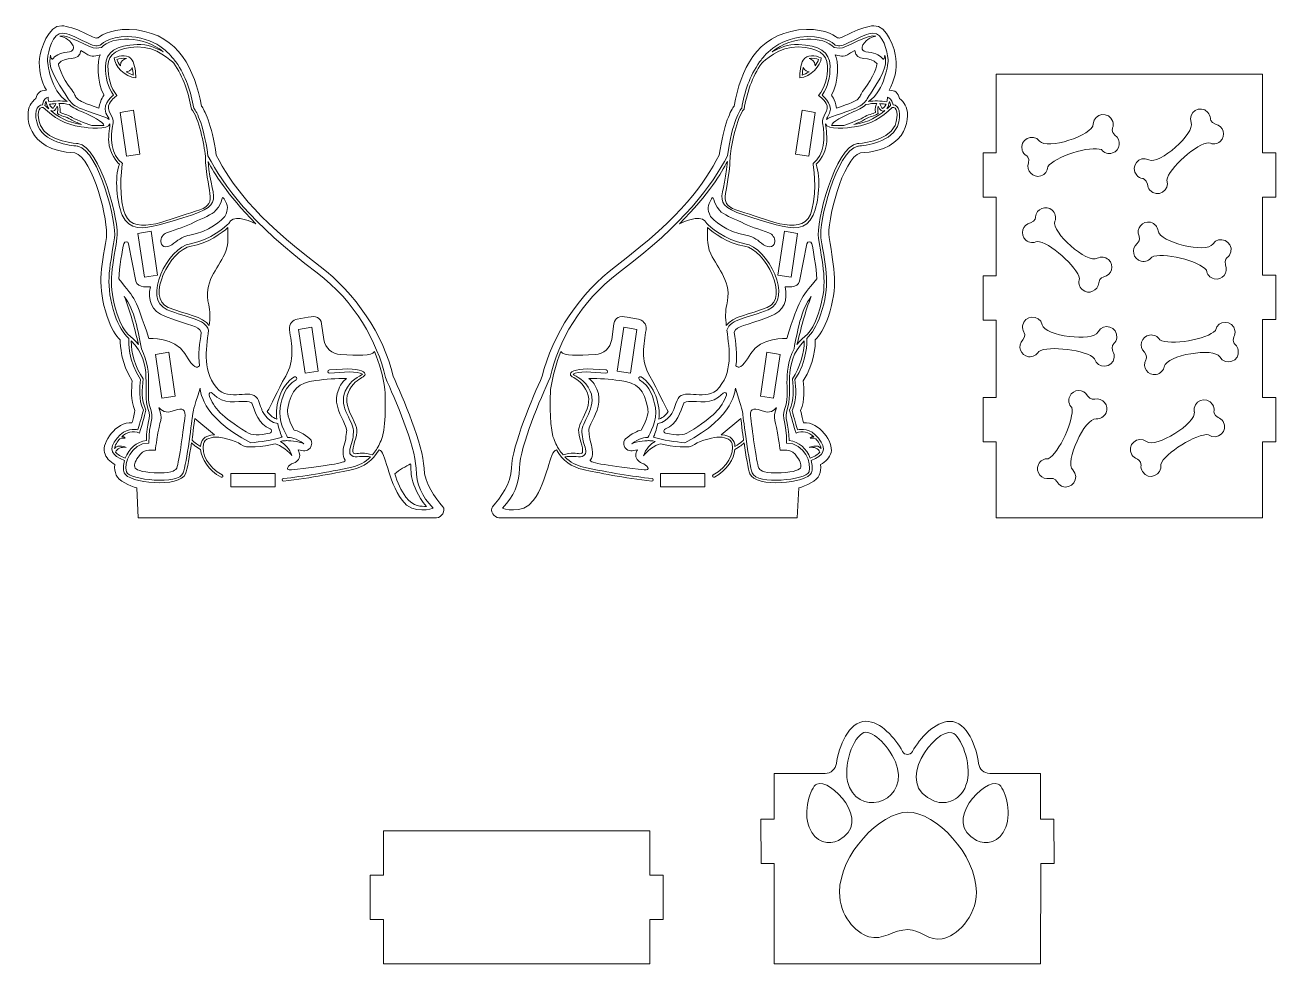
# Model space of a CAD drawing. Header units: inches. Extents: x 20 to 819, y 166 to 765.
import ezdxf

# ---------------------------------------------------------------- set-up
doc = ezdxf.new("R2010")
doc.units = ezdxf.units.IN
doc.header["$MEASUREMENT"] = 0
doc.layers.add('_U+0421_U+043B_U+043E_U+0439 1', color=7, linetype='Continuous')

# ---------------------------------------------------------------- blocks, each defined once
blk = doc.blocks.new('block 3')
at = {"layer": '_U+0421_U+043B_U+043E_U+0439 1', "color": 1, "lineweight": 9, "true_color": 0xff0000}
for points in [[(85.03, 681.49), (80.93, 709.52), (89.36, 710.95), (93.45, 682.92), (85.03, 681.49)], [(96.34, 604.22), (92.25, 632.25), (100.67, 633.68), (104.76, 605.65), (96.34, 604.22)], [(198.96, 542.85), (194.87, 570.88), (203.27, 572.31), (207.36, 544.28), (198.96, 542.85)], [(107.53, 526.9), (103.44, 554.93), (111.86, 556.36), (115.95, 528.33), (107.53, 526.9)], [(179.85, 470.32), (151.52, 470.32), (151.52, 478.85), (179.85, 478.85), (179.85, 470.32)]]:
    blk.add_lwpolyline(points, dxfattribs=at)
for points, knots in [([(274.92, 482.37), (274.4, 497.24), (261.39, 527.38), (255.25, 540.95), (249.32, 567.33), (230.77, 594.33), (208.5, 611.16), (164.97, 644.06), (151.89, 664.1), (142.25, 682.16), (139.4, 702.63), (134.49, 711.23), (132.81, 713.54), (128.39, 736.85), (118.69, 758.54), (91.62, 762.16), (77.55, 764.05), (68.98, 759.03), (66.83, 757.2), (64.49, 756.8), (65.38, 756.78), (57.5, 760.54), (52.69, 762.83), (46.9, 764.69), (43.58, 764.87), (34.95, 765.32), (29.97, 749.62), (29.37, 743.85), (28.75, 737.79), (30.2, 729.23), (33.83, 723.62), (29.66, 723.7), (28.13, 722.13), (27.03, 718.29), (25.77, 717.88), (24.2, 715.3), (23.41, 714.04), (20.12, 708.74), (20.3, 684.95), (52, 683.62), (63.54, 680.62), (73.73, 638.82), (72.08, 629.62), (68.74, 608.33), (66.08, 599.09), (72.58, 579.12), (75.09, 571.42), (78.28, 567.08), (80.92, 564.2), (80.85, 560.76), (81.4, 549.39), (88.58, 538.04), (88.09, 532.88), (87.36, 526), (90.33, 519.04), (89.48, 515.56), (89.14, 513.61), (88.42, 511.2), (78.25, 512.23), (69.21, 498.43), (70.83, 492.37), (71.74, 488.99), (74.31, 486.14), (77.58, 484.7), (77.04, 482), (77.6, 479.89), (78.33, 477.87), (79.6, 474.37), (87.17, 470.7), (91.48, 469.7), (91.48, 469.7), (92.4, 450.54), (92.4, 450.54), (98.06, 450.54), (283.93, 450.54), (282.93, 450.54), (286.07, 450.54), (289.02, 455.22), (287, 457.62), (281.96, 463.61), (275.27, 472.08), (274.92, 482.37)], [0, 0, 0, 0, 1, 1, 1, 2, 2, 2, 3, 3, 3, 4, 4, 4, 5, 5, 5, 6, 6, 6, 7, 7, 7, 8, 8, 8, 9, 9, 9, 10, 10, 10, 11, 11, 11, 12, 12, 12, 13, 13, 13, 14, 14, 14, 15, 15, 15, 16, 16, 16, 17, 17, 17, 18, 18, 18, 19, 19, 19, 20, 20, 20, 21, 21, 21, 22, 22, 22, 23, 23, 23, 24, 24, 24, 25, 25, 25, 26, 26, 26, 27, 27, 27, 27]), ([(41.48, 740.48), (45.54, 746.26), (55.09, 741.16), (55.75, 749.04), (63.69, 744.04), (63.19, 745.41), (68.19, 746.29), (66.2, 742.89), (65.72, 728.58), (70.63, 720.54), (70.63, 720.54), (68.38, 718.04), (67.35, 712.31), (49.28, 718.09), (54.44, 718.26), (49.92, 723.89), (43.44, 731.98), (41.24, 740.34), (41.48, 740.48)], [0, 0, 0, 0, 1, 1, 1, 2, 2, 2, 3, 3, 3, 4, 4, 4, 5, 5, 5, 6, 6, 6, 6]), ([(110.55, 632.53), (116.96, 634.8), (123.15, 636.93), (128.04, 639.32), (134.16, 642.32), (139.27, 643.9), (142.07, 646.97), (146.92, 652.29), (145.33, 657.45), (147.25, 654.2), (149.83, 649.82), (150.08, 647.64), (147.75, 643.12), (146.7, 641.08), (137.16, 633.08), (125.33, 631.12), (122.01, 630.57), (118.34, 628.6), (115.25, 625.95), (111.97, 623.15), (107.29, 622.42), (106.84, 626.86), (106.58, 629.36), (108.18, 631.69), (110.55, 632.53)], [0, 0, 0, 0, 1, 1, 1, 2, 2, 2, 3, 3, 3, 4, 4, 4, 5, 5, 5, 6, 6, 6, 7, 7, 7, 8, 8, 8, 8]), ([(122.14, 555.45), (115.8, 565.95), (99.19, 565.15), (99.19, 565.15), (90.11, 592.35), (91.23, 588.94), (79.98, 603.26), (80.21, 609.86), (82.33, 622.29), (83.15, 625.66), (83.56, 627.34), (85.96, 627.29), (86.29, 625.59), (86.29, 625.59), (90.97, 601.62), (90.97, 601.62), (91.75, 596.91), (100.16, 598.18), (100.16, 598.18), (98.48, 589.9), (100.5, 582.66), (109.91, 579.04), (126.38, 572.69), (130.66, 573.73), (132.66, 569.13), (131.73, 561.99), (130.53, 555.22), (131.61, 547.65), (129.75, 546.35), (128.47, 544.95), (122.14, 555.45)], [0, 0, 0, 0, 1, 1, 1, 2, 2, 2, 3, 3, 3, 4, 4, 4, 5, 5, 5, 6, 6, 6, 7, 7, 7, 8, 8, 8, 9, 9, 9, 10, 10, 10, 10]), ([(190.25, 481.12), (185.62, 480.83), (188.07, 484.31), (191.67, 485.54), (194.16, 486.46), (196.03, 488.8), (195.42, 491.37), (195.14, 492.54), (195.08, 493.2), (194.49, 493.93), (198.07, 493.57), (199.78, 492.31), (202.42, 495.29), (202.42, 495.29), (204.33, 498.87), (202.11, 500.92), (198.46, 504.28), (194.04, 506.35), (192, 506.62), (187.86, 514.42), (187.34, 517.61), (187.92, 520.62), (190.17, 532.35), (194.46, 537.01), (205.75, 538.29), (212.49, 539.05), (218.72, 539.77), (225.5, 539.45), (223.23, 537.65), (222.18, 536.69), (220.42, 532.7), (217.04, 525.05), (220.58, 518.17), (223.25, 512.7), (226.29, 506.48), (225.52, 506.77), (225.25, 503.95), (225, 501.29), (225.02, 500.86), (224.25, 498.37), (223.25, 495.13), (222.45, 489.85), (224.58, 487.37), (225.93, 485.8), (210.76, 483.44), (190.25, 481.12)], [0, 0, 0, 0, 1, 1, 1, 2, 2, 2, 3, 3, 3, 4, 4, 4, 5, 5, 5, 6, 6, 6, 7, 7, 7, 8, 8, 8, 9, 9, 9, 10, 10, 10, 11, 11, 11, 12, 12, 12, 13, 13, 13, 14, 14, 14, 15, 15, 15, 15]), ([(161.38, 505.4), (145.63, 515.32), (140.77, 520.51), (137.64, 528.83), (137.16, 530.1), (138.75, 531.11), (139.71, 530.14), (147.68, 522.06), (155.06, 525.37), (161.95, 524.88), (164.09, 524.72), (164.95, 523.87), (164.95, 523.87), (166.94, 518.38), (169.26, 510.15), (176.67, 507.38), (177.17, 507.19), (177.54, 506.76), (177.61, 506.22), (177.69, 505.51), (177.21, 504.84), (176.5, 504.69), (169.38, 503.14), (165.3, 502.93), (161.38, 505.4)], [0, 0, 0, 0, 1, 1, 1, 2, 2, 2, 3, 3, 3, 4, 4, 4, 5, 5, 5, 6, 6, 6, 7, 7, 7, 8, 8, 8, 8]), ([(117, 482.37), (116.65, 481.45), (114.72, 479.2), (106.08, 479.2), (96.46, 479.2), (91.65, 480.96), (90.42, 482.29), (89.78, 484.31), (90.01, 485.89), (92.42, 489.37), (96.25, 494.91), (99.21, 493.73), (103.42, 493.79), (103.4, 495.13), (103.95, 497.8), (104.33, 500.62), (106.11, 513.67), (108.56, 513.29), (105.67, 520.87), (105.67, 520.87), (108.92, 516.95), (113.3, 518.45), (119.65, 520.63), (122.42, 521.2), (122.33, 515.87), (121.36, 507.93), (118.6, 486.57), (117, 482.37)], [0, 0, 0, 0, 1, 1, 1, 2, 2, 2, 3, 3, 3, 4, 4, 4, 5, 5, 5, 6, 6, 6, 7, 7, 7, 8, 8, 8, 9, 9, 9, 9])]:
    blk.add_open_spline(points, degree=3, knots=knots, dxfattribs=at)
at = {"layer": '_U+0421_U+043B_U+043E_U+0439 1', "color": 7, "lineweight": 9, "true_color": 0xffffff}
for points, knots in [([(269.82, 482.28), (269.32, 496.88), (256.27, 526.79), (250.26, 540.09), (245.07, 563.23), (230.91, 588.63), (206.66, 606.96), (163.46, 639.6), (147.41, 662.21), (136.93, 681.84), (133.88, 704.03), (128.9, 711.07), (127.9, 712.28), (126.03, 722.51), (122.91, 732.68), (116.47, 741.74), (116.47, 741.74), (116.47, 741.75), (116.47, 741.75), (114.7, 743.7), (108.35, 754.77), (90.87, 757.51), (76.57, 759.75), (69.42, 753.71), (68.13, 752.47), (64.6, 751.95), (65.49, 751.25), (56.58, 755.5), (51.95, 757.71), (47.16, 759.99), (44.26, 760.15), (37.4, 760.51), (35.1, 748.52), (34.43, 743.34), (34.24, 741.94), (36.29, 723.24), (47.02, 716.52), (47.01, 716.48), (47.01, 716.49), (47, 716.45), (43.31, 717.06), (38.99, 716.93), (35.25, 716.26), (34.98, 717.36), (34.93, 718.08), (34.81, 719.23), (33.69, 718.71), (31.89, 718.26), (31.26, 714.37), (27.5, 714.48), (25.46, 708.45), (28.49, 700.57), (33.79, 689.02), (52.27, 688.05), (53.83, 687.99), (67.55, 684.8), (79.02, 638), (77.28, 629.35), (73.97, 608.3), (71.19, 599.57), (77.51, 580.14), (79.84, 572.98), (83.14, 568.48), (86.36, 565.08), (86.23, 562.85), (85.95, 550.98), (93.91, 538.82), (93.46, 533.76), (92.41, 526.27), (95.69, 519.22), (94.57, 514.52), (92.83, 508.77), (92.19, 506.73), (90.06, 507.3), (84.29, 508.05), (78.95, 501.54), (72.93, 494.2), (75.53, 490.37), (83.63, 487.19), (82.77, 484.33), (82.65, 481.51), (83.41, 479.39), (85.86, 472.64), (119.2, 469.49), (122.69, 478.66), (123.73, 481.38), (125.17, 490.12), (126.37, 498.39), (127.34, 497.42), (129.19, 495.9), (132.27, 494.3), (132.75, 488.12), (137.19, 480.94), (145.36, 476.51), (146.27, 476.02), (147.05, 477.41), (146.11, 477.91), (136.85, 482.93), (132.69, 491.61), (134.07, 497.81), (134.69, 501.24), (139.72, 502.2), (143.08, 502.17), (143.86, 502.06), (154.68, 500.51), (158, 497.31), (160.83, 494.59), (172.29, 496.04), (179.83, 497.87), (182.92, 497.33), (189.71, 492.3), (190.6, 490.06), (189.36, 494.72), (185.71, 497.88), (183.25, 499.39), (185.12, 499.87), (186.5, 499.72), (187.02, 499.86), (187.02, 499.86), (195.38, 499.53), (198.14, 497.77), (193.47, 501.46), (189.39, 501.91), (187.8, 501.96), (186.72, 503.89), (181.5, 512.91), (183.05, 520.97), (184.28, 527.37), (186.12, 534.55), (193.19, 538.8), (194.37, 539.51), (193.29, 541.26), (192.13, 540.54), (183.46, 535.18), (179.54, 522.53), (180.92, 513.65), (177.79, 514.58), (175.87, 516.86), (174.82, 518.57), (176.95, 521.42), (181.2, 531.97), (186.61, 541.03), (192.57, 551.01), (190.43, 561.67), (188.99, 570.72), (188.42, 574.62), (191.48, 576.99), (193.88, 577.4), (193.88, 577.4), (201, 578.62), (201, 578.62), (205.99, 579.87), (208.76, 578.54), (209.53, 574.54), (209.53, 574.54), (210.94, 564.46), (210.94, 564.46), (211.69, 559.09), (216.17, 555.02), (221.58, 554.79), (232.74, 554.31), (241.31, 553.91), (243.37, 556.73), (246.32, 549.48), (248.72, 541.04), (249.98, 532.46), (250.18, 528.57), (250.82, 512.6), (248.41, 502.51), (247.31, 499.14), (245.71, 495.93), (244.56, 494.26), (244.56, 494.26), (244.57, 494.26), (244.57, 494.26), (243.77, 493.02), (242.91, 491.83), (241.94, 490.72), (232, 494.63), (227, 486.2), (230.62, 499.05), (232.66, 506.26), (232.8, 507.05), (229.18, 514.47), (226.77, 519.4), (224.05, 524.98), (226.62, 530.82), (229.16, 536.58), (232.95, 538.81), (235.22, 540.15), (236.47, 540.89), (237.31, 541.39), (237.33, 542.26), (237.35, 543.06), (236.58, 543.56), (236.3, 543.75), (233.36, 545.68), (227.23, 546.13), (214.5, 545.05), (213.1, 544.93), (213.29, 542.83), (214.68, 542.95), (222.92, 543.7), (232.79, 544.46), (235.61, 542.29), (233.96, 541), (227.88, 538.84), (224.63, 531.47), (219.93, 520.79), (230.76, 511.47), (229.9, 505.18), (229.65, 503.36), (229.63, 501.39), (229.09, 499.48), (228.05, 495.79), (226.62, 492.61), (228.06, 490.94), (228.78, 490.09), (230.47, 489.25), (232.14, 489.46), (236.39, 490), (239.32, 489.9), (240.76, 489.44), (237.48, 486.12), (233.48, 483.9), (228.89, 482.92), (212.7, 479.44), (197.72, 476.99), (185.05, 475.65), (184.67, 475.61), (184.37, 475.3), (184.35, 474.91), (184.31, 474.41), (184.74, 474), (185.23, 474.06), (202.43, 475.94), (220.36, 479.46), (229.22, 481.36), (236.42, 482.9), (242.23, 487.27), (246.26, 493.99), (250.65, 493.28), (251.59, 474.44), (260.87, 461.79), (268.13, 451.91), (280.76, 456.73), (280.76, 456.73), (273.22, 464.43), (270.19, 471.6), (269.82, 482.28)], [0, 0, 0, 0, 1, 1, 1, 2, 2, 2, 3, 3, 3, 4, 4, 4, 5, 5, 5, 6, 6, 6, 7, 7, 7, 8, 8, 8, 9, 9, 9, 10, 10, 10, 11, 11, 11, 12, 12, 12, 13, 13, 13, 14, 14, 14, 15, 15, 15, 16, 16, 16, 17, 17, 17, 18, 18, 18, 19, 19, 19, 20, 20, 20, 21, 21, 21, 22, 22, 22, 23, 23, 23, 24, 24, 24, 25, 25, 25, 26, 26, 26, 27, 27, 27, 28, 28, 28, 29, 29, 29, 30, 30, 30, 31, 31, 31, 32, 32, 32, 33, 33, 33, 34, 34, 34, 35, 35, 35, 36, 36, 36, 37, 37, 37, 38, 38, 38, 39, 39, 39, 40, 40, 40, 41, 41, 41, 42, 42, 42, 43, 43, 43, 44, 44, 44, 45, 45, 45, 46, 46, 46, 47, 47, 47, 48, 48, 48, 49, 49, 49, 50, 50, 50, 51, 51, 51, 52, 52, 52, 53, 53, 53, 54, 54, 54, 55, 55, 55, 56, 56, 56, 57, 57, 57, 58, 58, 58, 59, 59, 59, 60, 60, 60, 61, 61, 61, 62, 62, 62, 63, 63, 63, 64, 64, 64, 65, 65, 65, 66, 66, 66, 67, 67, 67, 68, 68, 68, 69, 69, 69, 70, 70, 70, 71, 71, 71, 72, 72, 72, 73, 73, 73, 74, 74, 74, 75, 75, 75, 76, 76, 76, 77, 77, 77, 78, 78, 78, 79, 79, 79, 80, 80, 80, 81, 81, 81, 82, 82, 82, 83, 83, 83, 83]), ([(45.7, 721.42), (34.95, 737.71), (35.49, 740.8), (36.47, 746.04), (36.66, 744.15), (37.34, 743.3), (37.63, 743.48), (39.05, 745.49), (42.12, 747.53), (47.03, 747.99), (51.94, 748.45), (51.33, 750.91), (50.49, 752.58), (47.98, 756.78), (44.24, 757.86), (42.27, 758.14), (46.72, 760.43), (61.55, 749.87), (65.61, 750.49), (65.61, 750.49), (68.9, 750.98), (68.9, 750.98), (75.79, 758.26), (95.5, 758.94), (108.43, 748.14), (104.14, 750.73), (98.37, 753.08), (91.73, 752.89), (78.48, 752.52), (71.67, 747.96), (71.5, 739.32), (71.35, 731.82), (73.02, 725.65), (76.56, 720.6), (75.27, 719.13), (67.88, 713.68), (73.22, 706.41), (73.46, 706.09), (73.66, 705.55), (73.84, 704.88), (72.97, 705.75), (71.13, 706.63), (67.54, 707.78), (48.74, 713.79), (49.97, 714.95), (45.7, 721.42)], [0, 0, 0, 0, 1, 1, 1, 2, 2, 2, 3, 3, 3, 4, 4, 4, 5, 5, 5, 6, 6, 6, 7, 7, 7, 8, 8, 8, 9, 9, 9, 10, 10, 10, 11, 11, 11, 12, 12, 12, 13, 13, 13, 14, 14, 14, 15, 15, 15, 15]), ([(115.11, 740.86), (121.43, 732.04), (124.47, 722.07), (126.42, 711.55), (131.23, 706.37), (134.39, 688.66), (135.37, 681.53), (135.31, 679.59), (135.42, 677.74), (135.57, 675.87), (137.49, 653.13), (144.38, 650.66), (125.92, 645.39), (110.81, 641.08), (87.32, 628.91), (83.05, 647.29), (79.56, 660.79), (82.33, 676.95), (82.33, 676.95), (74.92, 682.29), (74.42, 693.62), (76.38, 702.91), (77.21, 706.89), (71.37, 710.68), (74.01, 715.29), (75.69, 718.22), (78.82, 720.24), (78.82, 720.24), (74.82, 725.24), (72.94, 731.51), (73.09, 739.28), (73.25, 746.91), (79.53, 750.96), (91.78, 751.3), (104.18, 751.64), (113.73, 742.29), (115.11, 740.86)], [0, 0, 0, 0, 1, 1, 1, 2, 2, 2, 3, 3, 3, 4, 4, 4, 5, 5, 5, 6, 6, 6, 7, 7, 7, 8, 8, 8, 9, 9, 9, 10, 10, 10, 11, 11, 11, 12, 12, 12, 12]), ([(77.08, 744.29), (77.08, 744.29), (77.08, 744.29), (77.08, 744.29), (77.08, 744.29), (77.08, 744.29), (77.08, 744.29), (77.36, 739.61), (83.77, 731.89), (90.84, 731.58), (90.84, 731.58), (90.84, 731.58), (90.84, 731.58), (90.84, 731.58), (90.84, 731.58), (90.84, 731.58), (90.82, 734.77), (90.44, 739.98), (88.55, 742.95), (86.18, 746.68), (81.06, 746.04), (77.08, 744.29)], [0, 0, 0, 0, 1, 1, 1, 2, 2, 2, 3, 3, 3, 4, 4, 4, 5, 5, 5, 6, 6, 6, 7, 7, 7, 7]), ([(81.03, 739.22), (80.15, 740.4), (79.01, 742.65), (78.83, 743.29), (79.89, 743.66), (82.85, 744.45), (84.89, 743.85), (83.47, 743.62), (80.91, 742.65), (81.03, 739.22)], [0, 0, 0, 0, 1, 1, 1, 2, 2, 2, 3, 3, 3, 3]), ([(89.21, 733.35), (88.37, 733.54), (86.32, 734.48), (84.76, 735.49), (85.85, 735.59), (87.87, 736.03), (88.62, 738.13), (88.94, 736.6), (89.14, 734.88), (89.21, 733.35)], [0, 0, 0, 0, 1, 1, 1, 2, 2, 2, 3, 3, 3, 3]), ([(181.5, 510.78), (182.55, 506.65), (183.46, 503.56), (184.31, 501.99), (178.11, 500.29), (169.95, 498.9), (164.31, 498.54), (131.64, 515.11), (131.94, 533.38), (131.94, 533.38), (127.23, 518.28), (127.67, 520.33), (127.08, 515.6), (127.04, 515.29), (123.23, 484.55), (121.2, 479.23), (118.27, 471.55), (86.86, 474.55), (84.91, 479.94), (83.06, 485.04), (87.57, 498.19), (99.25, 498.34), (99.06, 511.8), (102.82, 513.72), (100.27, 520.4), (96.45, 530.41), (102.6, 541.59), (94.5, 558.54), (92.33, 569.54), (90.15, 583.46), (83.49, 591.94), (87.51, 582.41), (90, 571.3), (92.65, 561.28), (88.17, 566.98), (83.5, 566.89), (79.02, 580.64), (72.83, 599.68), (75.49, 607.66), (78.84, 629.08), (80.78, 638.67), (68.27, 687.8), (53.95, 689.58), (53.76, 689.59), (34.94, 690.33), (29.96, 701.19), (27.37, 707.93), (28.83, 713.54), (31.79, 712.69), (38.68, 706.3), (45.38, 701.65), (55.89, 700.27), (60.17, 699.7), (73.35, 697.97), (74.36, 702.13), (74.34, 702.04), (73.29, 693.92), (73.56, 690.79), (74.2, 683.38), (78.57, 677.65), (80.41, 676.54), (77.13, 667.54), (78.75, 652.34), (82.19, 643.84), (86.73, 634.19), (95.57, 634.84), (105.84, 637.72), (153.26, 651.18), (138.92, 649.28), (137.05, 678.19), (140.83, 671.06), (148.56, 657.5), (167.57, 638.44), (161.8, 641.02), (152.38, 644.38), (150.22, 638.5), (148.75, 637.1), (138.56, 627.76), (125.88, 625.66), (111.13, 623.22), (94.72, 590.23), (110.93, 583.49), (123.89, 578.11), (135.03, 577.79), (137.38, 570.43), (135.75, 557.75), (133.06, 543.26), (144.01, 531.88), (153, 525.05), (166.02, 534.23), (169.22, 525.41), (170.09, 523.01), (171.29, 519.77), (171.29, 519.77), (171.4, 519.46), (173.98, 512.15), (181.5, 510.78)], [0, 0, 0, 0, 1, 1, 1, 2, 2, 2, 3, 3, 3, 4, 4, 4, 5, 5, 5, 6, 6, 6, 7, 7, 7, 8, 8, 8, 9, 9, 9, 10, 10, 10, 11, 11, 11, 12, 12, 12, 13, 13, 13, 14, 14, 14, 15, 15, 15, 16, 16, 16, 17, 17, 17, 18, 18, 18, 19, 19, 19, 20, 20, 20, 21, 21, 21, 22, 22, 22, 23, 23, 23, 24, 24, 24, 25, 25, 25, 26, 26, 26, 27, 27, 27, 28, 28, 28, 29, 29, 29, 30, 30, 30, 31, 31, 31, 32, 32, 32, 32]), ([(33.59, 716.41), (33.92, 714.85), (34.33, 712.98), (35.28, 711.73), (34.39, 712.51), (33.56, 713.25), (32.81, 713.91), (32.91, 714.61), (33.14, 715.64), (33.59, 716.41)], [0, 0, 0, 0, 1, 1, 1, 2, 2, 2, 3, 3, 3, 3]), ([(39.77, 715.18), (39.13, 713.76), (38.39, 712.45), (37.99, 712.02), (37.12, 712.35), (36.33, 713.35), (35.76, 714.73), (36.62, 714.87), (38.04, 715.07), (39.77, 715.18)], [0, 0, 0, 0, 1, 1, 1, 2, 2, 2, 3, 3, 3, 3]), ([(40.71, 713.41), (41.23, 711.69), (41.05, 710.2), (40.79, 708.79), (43.22, 706.77), (45.95, 707.16), (49.47, 704.92), (51.02, 703.93), (53.7, 702.8), (56.21, 701.83), (46.85, 703.06), (40.83, 707.09), (36.53, 710.67), (38.57, 709.67), (39.52, 711.02), (40.71, 713.41)], [0, 0, 0, 0, 1, 1, 1, 2, 2, 2, 3, 3, 3, 4, 4, 4, 5, 5, 5, 5]), ([(48.57, 714.51), (50.62, 712.56), (53.92, 710.93), (57.62, 709.49), (62.3, 707.34), (70.61, 703.23), (70.48, 701.15), (68.37, 701.03), (65.77, 701.02), (62.74, 701.2), (61.81, 701.51), (53.44, 704.28), (50.33, 706.26), (47.14, 708.29), (44.1, 708.52), (42.52, 709.47), (42.92, 712.33), (42.16, 714.33), (41.69, 715.24), (43.82, 715.26), (46.23, 715.08), (48.57, 714.51)], [0, 0, 0, 0, 1, 1, 1, 2, 2, 2, 3, 3, 3, 4, 4, 4, 5, 5, 5, 6, 6, 6, 7, 7, 7, 7]), ([(137.49, 586.52), (138.48, 582.66), (138.27, 578.17), (137.73, 573.35), (133.66, 579.38), (123.15, 580.14), (111.54, 584.97), (97.11, 590.96), (112.82, 621.88), (126.14, 624.09), (137.11, 625.9), (146.03, 632.7), (149.72, 635.89), (149.42, 631.58), (150.67, 625.55), (147.65, 619.07), (143.18, 609.5), (133.75, 601.08), (137.49, 586.52)], [0, 0, 0, 0, 1, 1, 1, 2, 2, 2, 3, 3, 3, 4, 4, 4, 5, 5, 5, 6, 6, 6, 6]), ([(84.14, 488.7), (81.49, 489.74), (79.05, 490.94), (77.92, 492.55), (78.77, 494.87), (81.71, 495.97), (84.61, 495.53), (84.61, 495.53), (79.47, 498), (77.26, 494.77), (77.35, 496.92), (79.21, 499.44), (80.63, 501.05), (82.07, 501.63), (83.27, 501.53), (84.17, 501.41), (83.63, 502.12), (82.81, 502.48), (81.86, 502.31), (85.04, 505.25), (89.01, 506.52), (93.2, 504.62), (94.67, 509.27), (96.3, 514.83), (97.37, 519.4), (94.12, 526.16), (94.95, 532.42), (95.55, 539.23), (90.49, 546.87), (87.99, 555.59), (87.93, 563.5), (102.85, 549.05), (94.55, 530.92), (98.78, 519.83), (101.04, 513.91), (97.63, 511.56), (97.64, 499.89), (91.28, 499.44), (86.42, 494.54), (84.14, 488.7)], [0, 0, 0, 0, 1, 1, 1, 2, 2, 2, 3, 3, 3, 4, 4, 4, 5, 5, 5, 6, 6, 6, 7, 7, 7, 8, 8, 8, 9, 9, 9, 10, 10, 10, 11, 11, 11, 12, 12, 12, 13, 13, 13, 13]), ([(132.24, 496.12), (128.2, 498.35), (126.79, 500.31), (126.77, 500.33), (126.77, 500.33), (128.17, 511.47), (128.49, 513.97), (128.49, 513.97), (141.03, 503.67), (141.03, 503.67), (134.13, 502.98), (132.44, 500), (132.24, 496.12)], [0, 0, 0, 0, 1, 1, 1, 2, 2, 2, 3, 3, 3, 4, 4, 4, 4]), ([(263.36, 463.79), (260.14, 467.79), (257.95, 473.33), (256.21, 478.64), (259.38, 481.18), (263.17, 483.4), (266.38, 485.07), (266.87, 481.34), (265.07, 471.91), (276.46, 457.87), (273.19, 457.98), (268.6, 457.28), (263.36, 463.79)], [0, 0, 0, 0, 1, 1, 1, 2, 2, 2, 3, 3, 3, 4, 4, 4, 4])]:
    blk.add_open_spline(points, degree=3, knots=knots, dxfattribs=at)
blk = doc.blocks.new('block 4')
at = {"layer": '_U+0421_U+043B_U+043E_U+0439 1', "color": 1, "lineweight": 9, "true_color": 0xff0000}
for points in [[(512.25, 682.92), (516.35, 710.95), (524.77, 709.52), (520.68, 681.49), (512.25, 682.92)], [(500.94, 605.65), (505.04, 633.68), (513.46, 632.25), (509.36, 604.22), (500.94, 605.65)], [(398.34, 544.28), (402.44, 572.31), (410.84, 570.88), (406.74, 542.85), (398.34, 544.28)], [(489.75, 528.33), (493.85, 556.36), (502.27, 554.93), (498.17, 526.9), (489.75, 528.33)], [(425.85, 478.85), (454.18, 478.85), (454.18, 470.32), (425.85, 470.32), (425.85, 478.85)]]:
    blk.add_lwpolyline(points, dxfattribs=at)
for points, knots in [([(318.7, 457.62), (316.68, 455.22), (319.64, 450.54), (322.77, 450.54), (321.77, 450.54), (507.64, 450.54), (513.3, 450.54), (513.3, 450.54), (514.22, 469.7), (514.22, 469.7), (518.53, 470.7), (526.1, 474.37), (527.37, 477.87), (528.1, 479.89), (528.66, 482), (528.12, 484.7), (531.39, 486.14), (533.96, 488.99), (534.87, 492.37), (536.49, 498.43), (527.46, 512.23), (517.29, 511.2), (516.56, 513.61), (516.22, 515.56), (515.37, 519.04), (518.35, 526), (517.61, 532.88), (517.12, 538.04), (524.3, 549.39), (524.85, 560.75), (524.79, 564.2), (527.42, 567.08), (530.61, 571.42), (533.12, 579.12), (539.62, 599.09), (536.96, 608.33), (533.62, 629.62), (531.97, 638.82), (542.17, 680.62), (553.7, 683.62), (585.4, 684.95), (585.58, 708.74), (582.29, 714.04), (581.5, 715.3), (579.93, 717.88), (578.67, 718.29), (577.57, 722.13), (576.04, 723.7), (571.87, 723.62), (575.5, 729.23), (576.95, 737.79), (576.33, 743.85), (575.73, 749.62), (570.75, 765.32), (562.12, 764.87), (558.8, 764.69), (553.01, 762.83), (548.2, 760.54), (540.31, 756.78), (541.21, 756.8), (538.87, 757.21), (536.72, 759.03), (528.15, 764.05), (514.08, 762.16), (487.01, 758.54), (477.31, 736.85), (472.89, 713.54), (471.21, 711.23), (466.31, 702.63), (463.45, 682.16), (453.81, 664.1), (440.73, 644.06), (397.2, 611.16), (374.93, 594.33), (356.38, 567.33), (350.45, 540.95), (344.31, 527.38), (331.3, 497.24), (330.78, 482.37), (330.43, 472.08), (323.74, 463.61), (318.7, 457.62)], [0, 0, 0, 0, 1, 1, 1, 2, 2, 2, 3, 3, 3, 4, 4, 4, 5, 5, 5, 6, 6, 6, 7, 7, 7, 8, 8, 8, 9, 9, 9, 10, 10, 10, 11, 11, 11, 12, 12, 12, 13, 13, 13, 14, 14, 14, 15, 15, 15, 16, 16, 16, 17, 17, 17, 18, 18, 18, 19, 19, 19, 20, 20, 20, 21, 21, 21, 22, 22, 22, 23, 23, 23, 24, 24, 24, 25, 25, 25, 26, 26, 26, 27, 27, 27, 27]), ([(555.78, 723.89), (551.26, 718.26), (556.42, 718.09), (538.36, 712.31), (537.33, 718.04), (535.08, 720.54), (535.08, 720.54), (539.98, 728.58), (539.51, 742.89), (537.52, 746.29), (542.52, 745.41), (542.02, 744.04), (549.96, 749.04), (550.61, 741.16), (560.16, 746.26), (564.22, 740.48), (564.47, 740.34), (562.27, 731.98), (555.78, 723.89)], [0, 0, 0, 0, 1, 1, 1, 2, 2, 2, 3, 3, 3, 4, 4, 4, 5, 5, 5, 6, 6, 6, 6]), ([(498.87, 626.86), (498.42, 622.42), (493.74, 623.15), (490.45, 625.95), (487.36, 628.6), (483.69, 630.57), (480.37, 631.12), (468.54, 633.08), (459.01, 641.08), (457.95, 643.12), (455.62, 647.64), (455.87, 649.82), (458.45, 654.2), (460.37, 657.45), (458.79, 652.29), (463.63, 646.97), (466.43, 643.9), (471.54, 642.32), (477.66, 639.32), (482.55, 636.93), (488.74, 634.8), (495.15, 632.53), (497.52, 631.69), (499.12, 629.36), (498.87, 626.86)], [0, 0, 0, 0, 1, 1, 1, 2, 2, 2, 3, 3, 3, 4, 4, 4, 5, 5, 5, 6, 6, 6, 7, 7, 7, 8, 8, 8, 8]), ([(474.1, 547.65), (475.17, 555.22), (473.98, 561.99), (473.05, 569.13), (475.05, 573.73), (479.32, 572.69), (495.8, 579.04), (505.2, 582.66), (507.23, 589.9), (505.54, 598.18), (505.54, 598.18), (513.95, 596.91), (514.74, 601.62), (514.74, 601.62), (519.42, 625.59), (519.42, 625.59), (519.75, 627.29), (522.14, 627.34), (522.55, 625.66), (523.38, 622.29), (525.49, 609.86), (525.73, 603.26), (514.48, 588.94), (515.59, 592.35), (506.52, 565.15), (506.52, 565.15), (489.9, 565.95), (483.57, 555.45), (477.23, 544.95), (475.95, 546.35), (474.1, 547.65)], [0, 0, 0, 0, 1, 1, 1, 2, 2, 2, 3, 3, 3, 4, 4, 4, 5, 5, 5, 6, 6, 6, 7, 7, 7, 8, 8, 8, 9, 9, 9, 10, 10, 10, 10]), ([(381.12, 487.37), (383.25, 489.85), (382.46, 495.13), (381.45, 498.37), (380.68, 500.86), (380.71, 501.3), (380.45, 503.95), (380.18, 506.77), (379.41, 506.48), (382.45, 512.7), (385.12, 518.17), (388.66, 525.05), (385.29, 532.7), (383.53, 536.69), (382.47, 537.65), (380.2, 539.45), (386.99, 539.77), (393.21, 539.05), (399.95, 538.29), (411.24, 537.02), (415.53, 532.35), (417.79, 520.62), (418.36, 517.61), (417.85, 514.42), (413.7, 506.62), (411.67, 506.35), (407.24, 504.28), (403.6, 500.92), (401.37, 498.87), (403.29, 495.29), (403.29, 495.29), (405.93, 492.31), (407.63, 493.57), (411.21, 493.93), (410.62, 493.2), (410.56, 492.54), (410.29, 491.37), (409.68, 488.8), (411.55, 486.47), (414.04, 485.54), (417.63, 484.31), (420.08, 480.83), (415.45, 481.12), (394.94, 483.44), (379.77, 485.8), (381.12, 487.37)], [0, 0, 0, 0, 1, 1, 1, 2, 2, 2, 3, 3, 3, 4, 4, 4, 5, 5, 5, 6, 6, 6, 7, 7, 7, 8, 8, 8, 9, 9, 9, 10, 10, 10, 11, 11, 11, 12, 12, 12, 13, 13, 13, 14, 14, 14, 15, 15, 15, 15]), ([(429.2, 504.69), (428.49, 504.85), (428.02, 505.51), (428.1, 506.22), (428.16, 506.76), (428.54, 507.19), (429.04, 507.38), (436.44, 510.16), (438.76, 518.38), (440.76, 523.88), (440.76, 523.88), (441.61, 524.72), (443.76, 524.88), (450.65, 525.37), (458.02, 522.06), (466, 530.14), (466.95, 531.11), (468.54, 530.1), (468.06, 528.83), (464.93, 520.51), (460.08, 515.33), (444.33, 505.4), (440.4, 502.93), (436.32, 503.14), (429.2, 504.69)], [0, 0, 0, 0, 1, 1, 1, 2, 2, 2, 3, 3, 3, 4, 4, 4, 5, 5, 5, 6, 6, 6, 7, 7, 7, 8, 8, 8, 8]), ([(483.37, 515.87), (483.29, 521.2), (486.05, 520.63), (492.4, 518.45), (496.79, 516.95), (500.04, 520.87), (500.04, 520.87), (497.15, 513.29), (499.59, 513.67), (501.37, 500.62), (501.75, 497.8), (502.31, 495.13), (502.29, 493.79), (506.49, 493.73), (509.46, 494.91), (513.29, 489.37), (515.7, 485.89), (515.92, 484.31), (515.29, 482.29), (514.05, 480.96), (509.24, 479.2), (499.62, 479.2), (490.98, 479.2), (489.05, 481.45), (488.7, 482.37), (487.1, 486.57), (484.35, 507.93), (483.37, 515.87)], [0, 0, 0, 0, 1, 1, 1, 2, 2, 2, 3, 3, 3, 4, 4, 4, 5, 5, 5, 6, 6, 6, 7, 7, 7, 8, 8, 8, 9, 9, 9, 9])]:
    blk.add_open_spline(points, degree=3, knots=knots, dxfattribs=at)
at = {"layer": '_U+0421_U+043B_U+043E_U+0439 1', "color": 7, "lineweight": 9, "true_color": 0xffffff}
for points, knots in [([(324.94, 456.73), (324.94, 456.73), (337.58, 451.91), (344.83, 461.79), (354.11, 474.44), (355.05, 493.28), (359.45, 493.99), (363.47, 487.27), (369.28, 482.9), (376.48, 481.36), (385.34, 479.45), (403.27, 475.93), (420.47, 474.06), (420.97, 474), (421.39, 474.41), (421.36, 474.91), (421.33, 475.3), (421.04, 475.61), (420.65, 475.65), (407.98, 476.99), (393.01, 479.44), (376.81, 482.92), (372.22, 483.9), (368.23, 486.12), (364.94, 489.44), (366.38, 489.9), (369.31, 490), (373.56, 489.46), (375.23, 489.25), (376.92, 490.09), (377.65, 490.93), (379.09, 492.61), (377.66, 495.79), (376.61, 499.48), (376.08, 501.39), (376.05, 503.35), (375.8, 505.18), (374.94, 511.47), (385.78, 520.79), (381.07, 531.47), (377.82, 538.84), (371.74, 540.99), (370.1, 542.28), (372.91, 544.45), (382.78, 543.7), (391.03, 542.95), (392.41, 542.82), (392.6, 544.93), (391.2, 545.05), (378.47, 546.13), (372.34, 545.68), (369.41, 543.75), (369.12, 543.56), (368.36, 543.06), (368.38, 542.26), (368.4, 541.38), (369.23, 540.89), (370.49, 540.15), (372.75, 538.81), (376.54, 536.58), (379.08, 530.82), (381.66, 524.97), (378.93, 519.4), (376.53, 514.47), (372.9, 507.05), (373.04, 506.26), (375.08, 499.05), (378.7, 486.2), (373.7, 494.63), (363.76, 490.72), (362.8, 491.83), (361.93, 493.02), (361.14, 494.26), (361.14, 494.26), (361.14, 494.26), (361.14, 494.26), (359.99, 495.93), (358.39, 499.14), (357.29, 502.51), (354.88, 512.6), (355.53, 528.57), (355.73, 532.46), (356.98, 541.04), (359.38, 549.48), (362.33, 556.73), (364.4, 553.91), (372.96, 554.3), (384.12, 554.79), (389.54, 555.02), (394.01, 559.09), (394.76, 564.46), (394.76, 564.46), (396.17, 574.54), (396.17, 574.54), (396.95, 578.54), (399.71, 579.87), (404.7, 578.62), (404.7, 578.62), (411.82, 577.4), (411.82, 577.4), (414.23, 576.99), (417.29, 574.62), (416.71, 570.72), (415.27, 561.67), (413.13, 551.01), (419.09, 541.03), (424.5, 531.97), (428.76, 521.42), (430.88, 518.57), (429.84, 516.86), (427.92, 514.58), (424.79, 513.65), (426.16, 522.52), (422.24, 535.18), (413.57, 540.54), (412.41, 541.26), (411.33, 539.51), (412.51, 538.8), (419.59, 534.55), (421.43, 527.36), (422.66, 520.97), (424.2, 512.91), (418.98, 503.89), (417.9, 501.96), (416.31, 501.91), (412.24, 501.46), (407.56, 497.77), (410.32, 499.53), (418.68, 499.86), (418.68, 499.86), (419.2, 499.72), (420.58, 499.87), (422.46, 499.39), (419.99, 497.88), (416.35, 494.72), (415.1, 490.06), (415.99, 492.3), (422.78, 497.33), (425.87, 497.87), (433.41, 496.04), (444.87, 494.59), (447.7, 497.31), (451.02, 500.51), (461.84, 502.06), (462.62, 502.17), (465.98, 502.2), (471.01, 501.24), (471.63, 497.81), (473.01, 491.61), (468.85, 482.93), (459.59, 477.91), (458.65, 477.4), (459.44, 476.01), (460.35, 476.51), (468.51, 480.94), (472.95, 488.12), (473.44, 494.3), (476.52, 495.9), (478.36, 497.42), (479.33, 498.39), (480.54, 490.11), (481.97, 481.38), (483.01, 478.66), (486.51, 469.49), (519.84, 472.64), (522.29, 479.39), (523.06, 481.51), (522.93, 484.33), (522.07, 487.19), (530.17, 490.37), (532.77, 494.2), (526.75, 501.54), (521.42, 508.05), (515.64, 507.3), (513.51, 506.73), (512.88, 508.77), (511.13, 514.52), (510.01, 519.21), (513.29, 526.27), (512.24, 533.76), (511.79, 538.82), (519.75, 550.98), (519.48, 562.85), (519.34, 565.08), (522.57, 568.48), (525.86, 572.98), (528.2, 580.14), (534.52, 599.57), (531.73, 608.3), (528.43, 629.35), (526.68, 638), (538.15, 684.8), (551.88, 687.99), (553.43, 688.05), (571.91, 689.02), (577.22, 700.57), (580.24, 708.45), (578.2, 714.48), (574.44, 714.37), (573.81, 718.26), (572.01, 718.71), (570.89, 719.23), (570.77, 718.08), (570.72, 717.36), (570.45, 716.26), (566.72, 716.93), (562.4, 717.05), (558.71, 716.45), (558.69, 716.49), (558.7, 716.48), (558.68, 716.52), (569.41, 723.24), (571.46, 741.94), (571.28, 743.34), (570.61, 748.52), (568.3, 760.51), (561.44, 760.15), (558.54, 759.99), (553.75, 757.71), (549.13, 755.5), (540.21, 751.25), (541.11, 751.95), (537.58, 752.47), (536.29, 753.71), (529.13, 759.75), (514.83, 757.51), (497.35, 754.77), (491.01, 743.7), (489.23, 741.75), (489.23, 741.75), (489.24, 741.74), (489.24, 741.74), (482.79, 732.68), (479.67, 722.51), (477.8, 712.28), (476.8, 711.07), (471.82, 704.03), (468.77, 681.84), (458.29, 662.21), (442.24, 639.6), (399.04, 606.96), (374.79, 588.63), (360.63, 563.23), (355.45, 540.09), (349.43, 526.79), (336.38, 496.88), (335.88, 482.28), (335.51, 471.6), (332.48, 464.43), (324.94, 456.73)], [0, 0, 0, 0, 1, 1, 1, 2, 2, 2, 3, 3, 3, 4, 4, 4, 5, 5, 5, 6, 6, 6, 7, 7, 7, 8, 8, 8, 9, 9, 9, 10, 10, 10, 11, 11, 11, 12, 12, 12, 13, 13, 13, 14, 14, 14, 15, 15, 15, 16, 16, 16, 17, 17, 17, 18, 18, 18, 19, 19, 19, 20, 20, 20, 21, 21, 21, 22, 22, 22, 23, 23, 23, 24, 24, 24, 25, 25, 25, 26, 26, 26, 27, 27, 27, 28, 28, 28, 29, 29, 29, 30, 30, 30, 31, 31, 31, 32, 32, 32, 33, 33, 33, 34, 34, 34, 35, 35, 35, 36, 36, 36, 37, 37, 37, 38, 38, 38, 39, 39, 39, 40, 40, 40, 41, 41, 41, 42, 42, 42, 43, 43, 43, 44, 44, 44, 45, 45, 45, 46, 46, 46, 47, 47, 47, 48, 48, 48, 49, 49, 49, 50, 50, 50, 51, 51, 51, 52, 52, 52, 53, 53, 53, 54, 54, 54, 55, 55, 55, 56, 56, 56, 57, 57, 57, 58, 58, 58, 59, 59, 59, 60, 60, 60, 61, 61, 61, 62, 62, 62, 63, 63, 63, 64, 64, 64, 65, 65, 65, 66, 66, 66, 67, 67, 67, 68, 68, 68, 69, 69, 69, 70, 70, 70, 71, 71, 71, 72, 72, 72, 73, 73, 73, 74, 74, 74, 75, 75, 75, 76, 76, 76, 77, 77, 77, 78, 78, 78, 79, 79, 79, 80, 80, 80, 81, 81, 81, 82, 82, 82, 83, 83, 83, 83]), ([(538.16, 707.78), (534.57, 706.63), (532.73, 705.75), (531.86, 704.88), (532.04, 705.55), (532.25, 706.09), (532.49, 706.41), (537.83, 713.68), (530.44, 719.13), (529.14, 720.6), (532.69, 725.65), (534.35, 731.82), (534.2, 739.32), (534.03, 747.96), (527.22, 752.53), (513.97, 752.89), (507.34, 753.08), (501.57, 750.73), (497.27, 748.14), (510.2, 758.94), (529.91, 758.26), (536.81, 750.98), (536.81, 750.98), (540.09, 750.49), (540.09, 750.49), (544.15, 749.87), (558.98, 760.43), (563.43, 758.14), (561.47, 757.86), (557.72, 756.78), (555.21, 752.58), (554.37, 750.91), (553.76, 748.45), (558.67, 747.99), (563.59, 747.53), (566.66, 745.49), (568.07, 743.48), (568.36, 743.3), (569.04, 744.15), (569.24, 746.04), (570.22, 740.8), (570.75, 737.71), (560, 721.42), (555.73, 714.95), (556.97, 713.79), (538.16, 707.78)], [0, 0, 0, 0, 1, 1, 1, 2, 2, 2, 3, 3, 3, 4, 4, 4, 5, 5, 5, 6, 6, 6, 7, 7, 7, 8, 8, 8, 9, 9, 9, 10, 10, 10, 11, 11, 11, 12, 12, 12, 13, 13, 13, 14, 14, 14, 15, 15, 15, 15]), ([(513.93, 751.3), (526.17, 750.96), (532.46, 746.92), (532.61, 739.28), (532.77, 731.51), (530.89, 725.24), (526.89, 720.24), (526.89, 720.24), (530.01, 718.22), (531.7, 715.29), (534.34, 710.68), (528.49, 706.89), (529.33, 702.91), (531.29, 693.62), (530.79, 682.29), (523.37, 676.95), (523.37, 676.95), (526.14, 660.79), (522.65, 647.29), (518.38, 628.91), (494.9, 641.08), (479.79, 645.39), (461.33, 650.66), (468.21, 653.13), (470.14, 675.87), (470.29, 677.75), (470.4, 679.59), (470.34, 681.53), (471.32, 688.66), (474.48, 706.37), (479.29, 711.55), (481.23, 722.07), (484.28, 732.04), (490.59, 740.86), (491.98, 742.29), (501.52, 751.64), (513.93, 751.3)], [0, 0, 0, 0, 1, 1, 1, 2, 2, 2, 3, 3, 3, 4, 4, 4, 5, 5, 5, 6, 6, 6, 7, 7, 7, 8, 8, 8, 9, 9, 9, 10, 10, 10, 11, 11, 11, 12, 12, 12, 12]), ([(517.15, 742.95), (515.26, 739.98), (514.88, 734.77), (514.87, 731.58), (514.87, 731.58), (514.87, 731.58), (514.87, 731.58), (514.87, 731.58), (514.87, 731.58), (514.87, 731.58), (521.93, 731.89), (528.34, 739.62), (528.62, 744.29), (528.62, 744.29), (528.62, 744.29), (528.62, 744.29), (528.62, 744.29), (528.62, 744.29), (528.62, 744.29), (524.64, 746.04), (519.52, 746.68), (517.15, 742.95)], [0, 0, 0, 0, 1, 1, 1, 2, 2, 2, 3, 3, 3, 4, 4, 4, 5, 5, 5, 6, 6, 6, 7, 7, 7, 7]), ([(520.81, 743.84), (522.85, 744.45), (525.82, 743.66), (526.87, 743.29), (526.69, 742.65), (525.55, 740.4), (524.67, 739.22), (524.79, 742.65), (522.24, 743.62), (520.81, 743.84)], [0, 0, 0, 0, 1, 1, 1, 2, 2, 2, 3, 3, 3, 3]), ([(517.08, 738.13), (517.83, 736.03), (519.85, 735.59), (520.94, 735.49), (519.39, 734.48), (517.33, 733.54), (516.49, 733.35), (516.56, 734.88), (516.76, 736.6), (517.08, 738.13)], [0, 0, 0, 0, 1, 1, 1, 2, 2, 2, 3, 3, 3, 3]), ([(434.41, 519.77), (434.41, 519.77), (435.61, 523.01), (436.48, 525.42), (439.68, 534.23), (452.71, 525.05), (461.7, 531.88), (472.64, 543.26), (469.96, 557.75), (468.32, 570.44), (470.68, 577.79), (481.82, 578.11), (494.78, 583.5), (510.99, 590.23), (494.57, 623.22), (479.82, 625.66), (467.14, 627.76), (456.96, 637.1), (455.48, 638.51), (453.32, 644.38), (443.91, 641.02), (438.13, 638.44), (457.14, 657.5), (464.87, 671.06), (468.65, 678.19), (466.79, 649.29), (452.44, 651.18), (499.87, 637.72), (510.14, 634.84), (518.98, 634.19), (523.51, 643.84), (526.96, 652.34), (528.58, 667.54), (525.29, 676.54), (527.13, 677.65), (531.51, 683.38), (532.14, 690.79), (532.41, 693.92), (531.36, 702.04), (531.34, 702.13), (532.36, 697.97), (545.53, 699.7), (549.82, 700.27), (560.33, 701.65), (567.03, 706.3), (573.91, 712.69), (576.88, 713.54), (578.33, 707.93), (575.75, 701.19), (570.76, 690.33), (551.94, 689.59), (551.75, 689.58), (537.44, 687.8), (524.92, 638.67), (526.86, 629.08), (530.21, 607.66), (532.88, 599.68), (526.68, 580.64), (522.21, 566.9), (517.53, 566.98), (513.05, 561.28), (515.71, 571.3), (518.2, 582.41), (522.22, 591.94), (515.55, 583.46), (513.37, 569.54), (511.21, 558.54), (503.1, 541.6), (509.25, 530.42), (505.43, 520.4), (502.89, 513.72), (506.64, 511.8), (506.46, 498.34), (518.13, 498.19), (522.65, 485.05), (520.79, 479.94), (518.84, 474.56), (487.43, 471.55), (484.51, 479.23), (482.48, 484.55), (478.66, 515.29), (478.62, 515.6), (478.04, 520.33), (478.47, 518.28), (473.76, 533.38), (473.76, 533.38), (474.06, 515.11), (441.4, 498.54), (435.75, 498.9), (427.6, 500.3), (421.4, 501.99), (422.24, 503.56), (423.16, 506.65), (424.2, 510.78), (431.72, 512.15), (434.31, 519.46), (434.41, 519.77)], [0, 0, 0, 0, 1, 1, 1, 2, 2, 2, 3, 3, 3, 4, 4, 4, 5, 5, 5, 6, 6, 6, 7, 7, 7, 8, 8, 8, 9, 9, 9, 10, 10, 10, 11, 11, 11, 12, 12, 12, 13, 13, 13, 14, 14, 14, 15, 15, 15, 16, 16, 16, 17, 17, 17, 18, 18, 18, 19, 19, 19, 20, 20, 20, 21, 21, 21, 22, 22, 22, 23, 23, 23, 24, 24, 24, 25, 25, 25, 26, 26, 26, 27, 27, 27, 28, 28, 28, 29, 29, 29, 30, 30, 30, 31, 31, 31, 32, 32, 32, 32]), ([(564.02, 715.24), (563.54, 714.33), (562.78, 712.33), (563.18, 709.47), (561.6, 708.52), (558.56, 708.29), (555.37, 706.26), (552.26, 704.28), (543.89, 701.51), (542.96, 701.2), (539.93, 701.02), (537.34, 701.03), (535.22, 701.15), (535.09, 703.23), (543.41, 707.34), (548.08, 709.49), (551.79, 710.93), (555.08, 712.56), (557.14, 714.5), (559.47, 715.08), (561.88, 715.26), (564.02, 715.24)], [0, 0, 0, 0, 1, 1, 1, 2, 2, 2, 3, 3, 3, 4, 4, 4, 5, 5, 5, 6, 6, 6, 7, 7, 7, 7]), ([(569.18, 710.67), (564.88, 707.09), (558.86, 703.06), (549.49, 701.83), (552.01, 702.8), (554.68, 703.93), (556.23, 704.92), (559.76, 707.16), (562.48, 706.77), (564.91, 708.79), (564.66, 710.2), (564.48, 711.69), (564.99, 713.41), (566.18, 711.02), (567.13, 709.67), (569.18, 710.67)], [0, 0, 0, 0, 1, 1, 1, 2, 2, 2, 3, 3, 3, 4, 4, 4, 5, 5, 5, 5]), ([(569.95, 714.73), (569.37, 713.35), (568.58, 712.35), (567.71, 712.02), (567.31, 712.44), (566.57, 713.76), (565.93, 715.18), (567.66, 715.07), (569.09, 714.87), (569.95, 714.73)], [0, 0, 0, 0, 1, 1, 1, 2, 2, 2, 3, 3, 3, 3]), ([(572.89, 713.91), (572.14, 713.25), (571.32, 712.51), (570.43, 711.73), (571.37, 712.98), (571.79, 714.85), (572.12, 716.41), (572.56, 715.64), (572.79, 714.61), (572.89, 713.91)], [0, 0, 0, 0, 1, 1, 1, 2, 2, 2, 3, 3, 3, 3]), ([(458.06, 619.07), (455.03, 625.55), (456.28, 631.58), (455.98, 635.9), (459.67, 632.7), (468.6, 625.9), (479.56, 624.09), (492.88, 621.88), (508.59, 590.96), (494.16, 584.97), (482.56, 580.14), (472.04, 579.38), (467.97, 573.35), (467.43, 578.17), (467.22, 582.66), (468.22, 586.52), (471.95, 601.08), (462.53, 609.5), (458.06, 619.07)], [0, 0, 0, 0, 1, 1, 1, 2, 2, 2, 3, 3, 3, 4, 4, 4, 5, 5, 5, 6, 6, 6, 6]), ([(508.06, 499.89), (508.07, 511.56), (504.67, 513.91), (506.92, 519.83), (511.15, 530.93), (502.85, 549.05), (517.78, 563.5), (517.71, 555.59), (515.22, 546.87), (510.15, 539.23), (510.75, 532.42), (511.58, 526.16), (508.33, 519.4), (509.4, 514.83), (511.03, 509.27), (512.5, 504.62), (516.69, 506.52), (520.66, 505.25), (523.84, 502.31), (522.89, 502.48), (522.08, 502.12), (521.53, 501.41), (522.43, 501.53), (523.63, 501.63), (525.07, 501.05), (526.49, 499.44), (528.35, 496.92), (528.44, 494.77), (526.23, 498), (521.09, 495.53), (521.09, 495.53), (523.99, 495.97), (526.93, 494.87), (527.78, 492.55), (526.65, 490.94), (524.21, 489.74), (521.56, 488.7), (519.28, 494.54), (514.42, 499.44), (508.06, 499.89)], [0, 0, 0, 0, 1, 1, 1, 2, 2, 2, 3, 3, 3, 4, 4, 4, 5, 5, 5, 6, 6, 6, 7, 7, 7, 8, 8, 8, 9, 9, 9, 10, 10, 10, 11, 11, 11, 12, 12, 12, 13, 13, 13, 13]), ([(464.67, 503.67), (464.67, 503.67), (477.22, 513.97), (477.22, 513.97), (477.53, 511.47), (478.93, 500.33), (478.93, 500.33), (478.92, 500.31), (477.5, 498.35), (473.46, 496.12), (473.26, 500), (471.57, 502.98), (464.67, 503.67)], [0, 0, 0, 0, 1, 1, 1, 2, 2, 2, 3, 3, 3, 4, 4, 4, 4])]:
    blk.add_open_spline(points, degree=3, knots=knots, dxfattribs=at)
blk = doc.blocks.new('block 2')
at = {"layer": '_U+0421_U+043B_U+043E_U+0439 1', "color": 1, "lineweight": 9, "true_color": 0xff0000}
for points, knots in [([(818.99, 655.32), (818.99, 655.32), (818.99, 683.65), (818.99, 683.65), (818.99, 683.65), (810.47, 683.65), (810.47, 683.65), (810.47, 683.65), (810.47, 734), (810.47, 734), (810.47, 734), (640.39, 734), (640.39, 734), (640.39, 734), (640.39, 683.65), (640.39, 683.65), (640.39, 683.65), (631.9, 683.65), (631.9, 683.65), (631.9, 683.65), (631.9, 655.32), (631.9, 655.32), (631.9, 655.32), (640.39, 655.32), (640.39, 655.32), (640.39, 655.32), (640.39, 605.03), (640.39, 605.03), (640.39, 605.03), (631.9, 605.03), (631.9, 605.03), (631.9, 605.03), (631.9, 576.7), (631.9, 576.7), (631.9, 576.7), (640.39, 576.7), (640.39, 576.7), (640.39, 576.7), (640.39, 527.44), (640.39, 527.44), (640.39, 527.44), (631.9, 527.44), (631.9, 527.44), (631.9, 527.44), (631.9, 499.11), (631.9, 499.11), (631.9, 499.11), (640.39, 499.11), (640.39, 499.11), (640.39, 499.11), (640.39, 450.54), (640.39, 450.54), (640.39, 450.54), (810.47, 450.54), (810.47, 450.54), (810.47, 450.54), (810.47, 499.13), (810.47, 499.13), (810.47, 499.13), (818.99, 499.13), (818.99, 499.13), (818.99, 499.13), (818.99, 527.45), (818.99, 527.45), (818.99, 527.45), (810.47, 527.45), (810.47, 527.45), (810.47, 527.45), (810.47, 577.23), (810.47, 577.23), (810.47, 577.23), (818.99, 577.23), (818.99, 577.23), (818.99, 577.23), (818.99, 605.55), (818.99, 605.55), (818.99, 605.55), (810.47, 605.55), (810.47, 605.55), (810.47, 605.55), (810.47, 655.32), (810.47, 655.32), (810.47, 655.32), (818.99, 655.32), (818.99, 655.32), (818.99, 655.32), (818.99, 655.32), (818.99, 655.32)], [0, 0, 0, 0, 1, 1, 1, 2, 2, 2, 3, 3, 3, 4, 4, 4, 5, 5, 5, 6, 6, 6, 7, 7, 7, 8, 8, 8, 9, 9, 9, 10, 10, 10, 11, 11, 11, 12, 12, 12, 13, 13, 13, 14, 14, 14, 15, 15, 15, 16, 16, 16, 17, 17, 17, 18, 18, 18, 19, 19, 19, 20, 20, 20, 21, 21, 21, 22, 22, 22, 23, 23, 23, 24, 24, 24, 25, 25, 25, 26, 26, 26, 27, 27, 27, 28, 28, 28, 29, 29, 29, 29]), ([(737.85, 679.19), (737.85, 679.19), (737.84, 679.19), (737.84, 679.19), (744.35, 675.68), (767.54, 696.2), (764.79, 703.03), (764.79, 703.03), (764.78, 703.03), (764.78, 703.03), (762.26, 709.61), (770.81, 714.84), (775.51, 709.53), (776.48, 708.44), (777, 707.09), (777.09, 705.73), (777.09, 705.73), (777.09, 705.73), (777.09, 705.73), (777.09, 705.73), (777.04, 703.01), (780.37, 702.02), (780.37, 702.02), (780.37, 702.03), (780.37, 702.03), (785.51, 701.05), (787.4, 694.52), (783.4, 690.99), (781.36, 689.18), (778.47, 688.93), (776.19, 690.14), (768.91, 690.1), (750.19, 673.55), (749.25, 666.3), (751.78, 659.7), (743.21, 654.5), (738.53, 659.79), (737.56, 660.89), (737.03, 662.24), (736.94, 663.6), (736.94, 663.6), (736.95, 663.6), (736.95, 663.6), (736.38, 667.03), (733.66, 667.31), (733.66, 667.31), (733.66, 667.31), (733.66, 667.3), (733.66, 667.3), (732.32, 667.56), (731.05, 668.24), (730.08, 669.34), (725.39, 674.64), (731.62, 682.5), (737.85, 679.19)], [0, 0, 0, 0, 1, 1, 1, 2, 2, 2, 3, 3, 3, 4, 4, 4, 5, 5, 5, 6, 6, 6, 7, 7, 7, 8, 8, 8, 9, 9, 9, 10, 10, 10, 11, 11, 11, 12, 12, 12, 13, 13, 13, 14, 14, 14, 15, 15, 15, 16, 16, 16, 17, 17, 17, 18, 18, 18, 18]), ([(714.5, 683.58), (711.9, 682.75), (709.16, 683.68), (707.56, 685.71), (700.88, 688.6), (677.08, 681), (673.29, 674.74), (673.17, 672.16), (671.48, 669.81), (668.88, 668.98), (663.81, 667.36), (659.15, 672.3), (660.94, 677.22), (660.94, 677.22), (660.95, 677.22), (660.95, 677.22), (661.8, 680.59), (659.44, 681.94), (659.44, 681.94), (659.44, 681.94), (659.43, 681.94), (659.43, 681.94), (658.31, 682.71), (657.42, 683.85), (656.98, 685.25), (654.82, 691.99), (663.68, 696.67), (668.05, 691.14), (668.05, 691.14), (668.05, 691.13), (668.05, 691.13), (672.59, 685.3), (702.08, 694.74), (702.32, 702.1), (702.32, 702.1), (702.31, 702.1), (702.31, 702.1), (702.65, 709.14), (712.59, 710.48), (714.75, 703.73), (715.19, 702.34), (715.13, 700.9), (714.67, 699.62), (714.67, 699.62), (714.66, 699.62), (714.66, 699.62), (714.66, 699.62), (713.52, 697.14), (716.17, 694.9), (716.17, 694.9), (716.18, 694.9), (716.18, 694.9), (720.48, 691.94), (719.58, 685.21), (714.5, 683.58)], [0, 0, 0, 0, 1, 1, 1, 2, 2, 2, 3, 3, 3, 4, 4, 4, 5, 5, 5, 6, 6, 6, 7, 7, 7, 8, 8, 8, 9, 9, 9, 10, 10, 10, 11, 11, 11, 12, 12, 12, 13, 13, 13, 14, 14, 14, 15, 15, 15, 16, 16, 16, 17, 17, 17, 18, 18, 18, 18]), ([(665.52, 642.72), (665.84, 647.95), (672.09, 650.62), (676.09, 647.1), (678.14, 645.3), (678.75, 642.46), (677.84, 640.05), (677.84, 640.05), (677.83, 640.05), (677.83, 640.05), (675.17, 633.16), (698.42, 612.72), (704.86, 616.3), (704.86, 616.3), (704.85, 616.3), (704.85, 616.3), (707.13, 617.52), (710.02, 617.27), (712.07, 615.47), (716.06, 611.96), (714.23, 605.42), (709.08, 604.43), (709.08, 604.43), (709.07, 604.43), (709.07, 604.43), (709.07, 604.43), (706.36, 604.14), (705.8, 600.71), (705.8, 600.71), (705.8, 600.71), (705.8, 600.71), (705.48, 595.49), (699.24, 592.8), (695.24, 596.32), (693.18, 598.13), (692.57, 600.96), (693.49, 603.37), (692.54, 610.59), (673.78, 627.1), (666.47, 627.13), (664.19, 625.91), (661.31, 626.15), (659.25, 627.96), (655.26, 631.47), (657.1, 638.01), (662.25, 639), (662.25, 639), (662.25, 639), (662.25, 639), (665.58, 639.99), (665.52, 642.72), (665.52, 642.72), (665.52, 642.72), (665.52, 642.72), (665.52, 642.72)], [0, 0, 0, 0, 1, 1, 1, 2, 2, 2, 3, 3, 3, 4, 4, 4, 5, 5, 5, 6, 6, 6, 7, 7, 7, 8, 8, 8, 9, 9, 9, 10, 10, 10, 11, 11, 11, 12, 12, 12, 13, 13, 13, 14, 14, 14, 15, 15, 15, 16, 16, 16, 17, 17, 17, 18, 18, 18, 18]), ([(730.38, 625.69), (730.38, 625.69), (730.39, 625.68), (730.39, 625.68), (732.87, 628.11), (731.55, 630.5), (731.55, 630.5), (731.55, 630.5), (731.54, 630.5), (731.54, 630.5), (729.4, 635.28), (733.69, 640.55), (738.86, 639.3), (741.52, 638.65), (743.38, 636.43), (743.69, 633.87), (743.69, 633.87), (743.68, 633.87), (743.68, 633.87), (744.53, 626.53), (774.62, 619.25), (778.66, 625.42), (778.66, 625.42), (778.65, 625.42), (778.65, 625.42), (782.6, 631.25), (791.79, 627.23), (790.12, 620.35), (789.78, 618.92), (788.98, 617.72), (787.92, 616.87), (787.92, 616.87), (787.91, 616.88), (787.91, 616.88), (787.91, 616.88), (785.65, 615.36), (786.75, 612.06), (786.75, 612.06), (786.75, 612.06), (786.75, 612.06), (788.89, 607.29), (784.62, 602.01), (779.44, 603.26), (776.78, 603.9), (774.92, 606.12), (774.61, 608.69), (770.41, 614.63), (746.13, 620.52), (739.64, 617.14), (738.19, 615), (735.53, 613.87), (732.87, 614.51), (727.7, 615.77), (726.29, 622.41), (730.38, 625.69)], [0, 0, 0, 0, 1, 1, 1, 2, 2, 2, 3, 3, 3, 4, 4, 4, 5, 5, 5, 6, 6, 6, 7, 7, 7, 8, 8, 8, 9, 9, 9, 10, 10, 10, 11, 11, 11, 12, 12, 12, 13, 13, 13, 14, 14, 14, 15, 15, 15, 16, 16, 16, 17, 17, 17, 18, 18, 18, 18]), ([(717.32, 565.5), (717.14, 564.04), (716.47, 562.77), (715.51, 561.8), (715.51, 561.8), (715.5, 561.81), (715.5, 561.81), (715.5, 561.81), (713.42, 560.05), (714.87, 556.89), (714.87, 556.89), (714.88, 556.89), (714.88, 556.89), (715.57, 555.72), (715.89, 554.31), (715.7, 552.86), (714.8, 545.85), (704.79, 545.33), (703.18, 552.21), (698.35, 557.66), (673.57, 560.87), (667.49, 556.8), (666.28, 554.51), (663.76, 553.1), (661.05, 553.45), (655.77, 554.13), (653.65, 560.58), (657.36, 564.28), (657.36, 564.28), (657.36, 564.27), (657.36, 564.27), (659.56, 566.96), (657.99, 569.19), (657.99, 569.19), (657.99, 569.19), (657.99, 569.19), (657.99, 569.19), (657.3, 570.36), (656.98, 571.77), (657.16, 573.22), (658.06, 580.24), (668.08, 580.74), (669.69, 573.87), (669.69, 573.87), (669.68, 573.87), (669.68, 573.87), (671.33, 566.66), (702.04, 562.72), (705.37, 569.28), (705.37, 569.28), (705.37, 569.29), (705.37, 569.29), (708.66, 575.52), (718.23, 572.53), (717.32, 565.5)], [0, 0, 0, 0, 1, 1, 1, 2, 2, 2, 3, 3, 3, 4, 4, 4, 5, 5, 5, 6, 6, 6, 7, 7, 7, 8, 8, 8, 9, 9, 9, 10, 10, 10, 11, 11, 11, 12, 12, 12, 13, 13, 13, 14, 14, 14, 15, 15, 15, 16, 16, 16, 17, 17, 17, 18, 18, 18, 18]), ([(783.15, 553.29), (783.15, 553.29), (783.16, 553.29), (783.16, 553.29), (779.48, 559.7), (748.96, 554.49), (747.69, 547.24), (747.69, 547.24), (747.7, 547.24), (747.7, 547.24), (747.21, 544.7), (745.21, 542.61), (742.51, 542.15), (737.28, 541.26), (733.34, 546.79), (735.81, 551.43), (735.81, 551.43), (735.82, 551.43), (735.82, 551.43), (735.82, 551.43), (737.29, 553.72), (734.98, 556.31), (734.98, 556.31), (734.98, 556.31), (734.98, 556.31), (731.13, 559.85), (732.96, 566.39), (738.22, 567.28), (740.91, 567.74), (743.5, 566.44), (744.79, 564.2), (751.01, 560.4), (775.64, 564.59), (780.26, 570.26), (781.59, 577.2), (791.61, 577.1), (792.8, 570.14), (793.05, 568.69), (792.78, 567.27), (792.14, 566.07), (792.14, 566.07), (792.14, 566.07), (792.14, 566.07), (790.82, 562.86), (792.97, 561.19), (792.97, 561.19), (792.97, 561.19), (792.98, 561.19), (792.98, 561.19), (793.98, 560.27), (794.7, 559.02), (794.94, 557.57), (796.14, 550.6), (786.7, 547.2), (783.15, 553.29)], [0, 0, 0, 0, 1, 1, 1, 2, 2, 2, 3, 3, 3, 4, 4, 4, 5, 5, 5, 6, 6, 6, 7, 7, 7, 8, 8, 8, 9, 9, 9, 10, 10, 10, 11, 11, 11, 12, 12, 12, 13, 13, 13, 14, 14, 14, 15, 15, 15, 16, 16, 16, 17, 17, 17, 18, 18, 18, 18]), ([(710.45, 517.53), (709.31, 515.04), (706.77, 513.64), (704.2, 513.82), (704.2, 513.82), (704.2, 513.83), (704.2, 513.83), (696.82, 514.4), (683.92, 486.26), (689.2, 481.12), (689.2, 481.12), (689.21, 481.13), (689.21, 481.13), (694.17, 476.14), (688.47, 467.89), (682.03, 470.84), (680.7, 471.45), (679.67, 472.47), (679.04, 473.67), (679.04, 473.67), (679.05, 473.68), (679.05, 473.68), (679.05, 473.68), (677.99, 476.19), (674.54, 475.75), (674.54, 475.75), (674.54, 475.74), (674.54, 475.74), (669.45, 474.55), (665.08, 479.76), (667.31, 484.6), (668.45, 487.09), (670.98, 488.48), (673.56, 488.3), (680.19, 491.29), (690.63, 513.99), (688.55, 521.01), (686.73, 522.84), (686.13, 525.67), (687.27, 528.15), (689.49, 532.99), (696.28, 533.1), (698.71, 528.46), (698.71, 528.46), (698.71, 528.45), (698.71, 528.45), (700.62, 525.55), (703.21, 526.39), (703.21, 526.39), (703.21, 526.39), (703.21, 526.39), (703.21, 526.39), (708.32, 527.58), (712.66, 522.36), (710.45, 517.53)], [0, 0, 0, 0, 1, 1, 1, 2, 2, 2, 3, 3, 3, 4, 4, 4, 5, 5, 5, 6, 6, 6, 7, 7, 7, 8, 8, 8, 9, 9, 9, 10, 10, 10, 11, 11, 11, 12, 12, 12, 13, 13, 13, 14, 14, 14, 15, 15, 15, 16, 16, 16, 17, 17, 17, 18, 18, 18, 18]), ([(775.94, 503.65), (768.75, 504.82), (747.52, 491.65), (745.38, 484.65), (746.76, 477.73), (737.45, 474.03), (733.72, 480.04), (732.95, 481.28), (732.65, 482.69), (732.79, 484.05), (732.79, 484.05), (732.8, 484.05), (732.8, 484.05), (732.81, 487.53), (730.18, 488.26), (730.18, 488.26), (730.18, 488.26), (730.18, 488.25), (730.18, 488.25), (728.9, 488.73), (727.77, 489.61), (726.99, 490.86), (723.25, 496.87), (730.71, 503.58), (736.29, 499.28), (736.29, 499.28), (736.29, 499.27), (736.29, 499.27), (742.12, 494.72), (768.41, 511.07), (766.85, 518.27), (766.85, 518.27), (766.84, 518.26), (766.84, 518.26), (765.46, 525.17), (774.77, 528.9), (778.5, 522.88), (779.28, 521.64), (779.57, 520.23), (779.43, 518.87), (779.43, 518.87), (779.43, 518.87), (779.43, 518.87), (779.43, 518.87), (778.92, 516.19), (782.04, 514.66), (782.04, 514.66), (782.05, 514.67), (782.05, 514.67), (783.32, 514.19), (784.46, 513.3), (785.23, 512.06), (788.96, 506.06), (781.54, 499.34), (775.94, 503.65)], [0, 0, 0, 0, 1, 1, 1, 2, 2, 2, 3, 3, 3, 4, 4, 4, 5, 5, 5, 6, 6, 6, 7, 7, 7, 8, 8, 8, 9, 9, 9, 10, 10, 10, 11, 11, 11, 12, 12, 12, 13, 13, 13, 14, 14, 14, 15, 15, 15, 16, 16, 16, 17, 17, 17, 18, 18, 18, 18]), ([(498.63, 229.81), (498.63, 229.81), (498.63, 165.58), (498.63, 165.58), (498.63, 165.58), (668.71, 165.58), (668.71, 165.58), (668.71, 165.58), (668.74, 229.8), (668.74, 229.8), (668.74, 229.8), (677.25, 229.81), (677.25, 229.81), (677.25, 229.81), (677.22, 258.14), (677.22, 258.14), (677.22, 258.14), (668.71, 258.13), (668.71, 258.13), (668.71, 258.13), (668.71, 287.3), (668.71, 287.3), (668.71, 287.3), (647.42, 287.3), (636.18, 287.3), (632.53, 287.3), (629.54, 290.07), (629.09, 293.69), (627.86, 303.7), (621.95, 320.55), (610.61, 320.55), (601.31, 320.55), (591.47, 309.8), (586.86, 301.29), (585.49, 298.75), (581.84, 298.8), (580.48, 301.35), (575.94, 309.86), (566.43, 320.62), (557.08, 320.62), (546.1, 320.62), (539.64, 304.16), (538.23, 293.58), (537.75, 290), (534.76, 287.3), (531.15, 287.3), (519.95, 287.3), (498.63, 287.3), (498.63, 287.3), (498.63, 287.3), (498.63, 258.14), (498.63, 258.14), (498.63, 258.14), (490.12, 258.13), (490.12, 258.13), (490.12, 258.13), (490.15, 229.8), (490.15, 229.8), (490.15, 229.8), (498.63, 229.81), (498.63, 229.81)], [0, 0, 0, 0, 1, 1, 1, 2, 2, 2, 3, 3, 3, 4, 4, 4, 5, 5, 5, 6, 6, 6, 7, 7, 7, 8, 8, 8, 9, 9, 9, 10, 10, 10, 11, 11, 11, 12, 12, 12, 13, 13, 13, 14, 14, 14, 15, 15, 15, 16, 16, 16, 17, 17, 17, 18, 18, 18, 19, 19, 19, 20, 20, 20, 20]), ([(545.44, 282.24), (542.54, 294.95), (550.75, 313.62), (557.08, 313.62), (563.31, 313.62), (574.7, 301.74), (577.28, 290.42), (582.5, 267.54), (550.67, 259.35), (545.44, 282.24)], [0, 0, 0, 0, 1, 1, 1, 2, 2, 2, 3, 3, 3, 3]), ([(621.68, 281.88), (618.62, 269.81), (608.18, 266.81), (600.97, 269.57), (573.1, 280.23), (602.28, 316.86), (612.07, 313.32), (617.82, 311.24), (624.75, 293.96), (621.68, 281.88)], [0, 0, 0, 0, 1, 1, 1, 2, 2, 2, 3, 3, 3, 3]), ([(539.64, 244.53), (562.12, 256.29), (533.92, 284.57), (525.87, 280.54), (521.2, 278.21), (517.04, 262.86), (520.84, 252.92), (524.64, 242.97), (533.8, 241.47), (539.64, 244.53)], [0, 0, 0, 0, 1, 1, 1, 2, 2, 2, 3, 3, 3, 3]), ([(641.47, 280.54), (633.52, 284.52), (605.12, 256.34), (627.71, 244.53), (633.54, 241.47), (642.7, 242.97), (646.5, 252.92), (650.3, 262.86), (646.14, 278.21), (641.47, 280.54)], [0, 0, 0, 0, 1, 1, 1, 2, 2, 2, 3, 3, 3, 3]), ([(627.7, 211.37), (627.7, 235.52), (601.69, 262.55), (583.99, 262.55), (566.28, 262.55), (540.27, 235.52), (540.27, 211.37), (540.27, 196.53), (550.22, 185.66), (558.98, 182.99), (567.74, 180.33), (574.69, 187.56), (583.99, 187.56), (591.98, 187.56), (597.45, 180.07), (605.92, 181.59), (614.38, 183.11), (627.7, 195.22), (627.7, 211.37)], [0, 0, 0, 0, 1, 1, 1, 2, 2, 2, 3, 3, 3, 4, 4, 4, 5, 5, 5, 6, 6, 6, 6]), ([(419.09, 193.95), (419.09, 193.95), (419.09, 165.58), (419.09, 165.58), (419.09, 165.58), (249.01, 165.58), (249.01, 165.58), (249.01, 169.12), (249.01, 190.39), (249.01, 193.95), (249.01, 193.95), (240.52, 193.95), (240.52, 193.95), (240.52, 193.95), (240.52, 222.28), (240.52, 222.28), (240.52, 222.28), (249.01, 222.28), (249.01, 222.28), (249.01, 222.28), (249.01, 250.62), (249.01, 250.62), (249.01, 250.62), (419.09, 250.62), (419.09, 250.62), (419.09, 250.62), (419.09, 222.28), (419.09, 222.28), (419.09, 222.28), (427.61, 222.28), (427.61, 222.28), (427.61, 222.28), (427.61, 193.95), (427.61, 193.95), (427.61, 193.95), (419.09, 193.95), (419.09, 193.95)], [0, 0, 0, 0, 1, 1, 1, 2, 2, 2, 3, 3, 3, 4, 4, 4, 5, 5, 5, 6, 6, 6, 7, 7, 7, 8, 8, 8, 9, 9, 9, 10, 10, 10, 11, 11, 11, 12, 12, 12, 12])]:
    blk.add_open_spline(points, degree=3, knots=knots, dxfattribs=at)
at = {"layer": '_U+0421_U+043B_U+043E_U+0439 1'}
for name in ['block 3', 'block 4']:
    blk.add_blockref(name, (0, 0), dxfattribs=at)

msp = doc.modelspace()

# ---------------------------------------------------------------- block references
at = {"layer": '_U+0421_U+043B_U+043E_U+0439 1'}
msp.add_blockref('block 2', (0, 0), dxfattribs=at)

doc.saveas('drawing.dxf')
